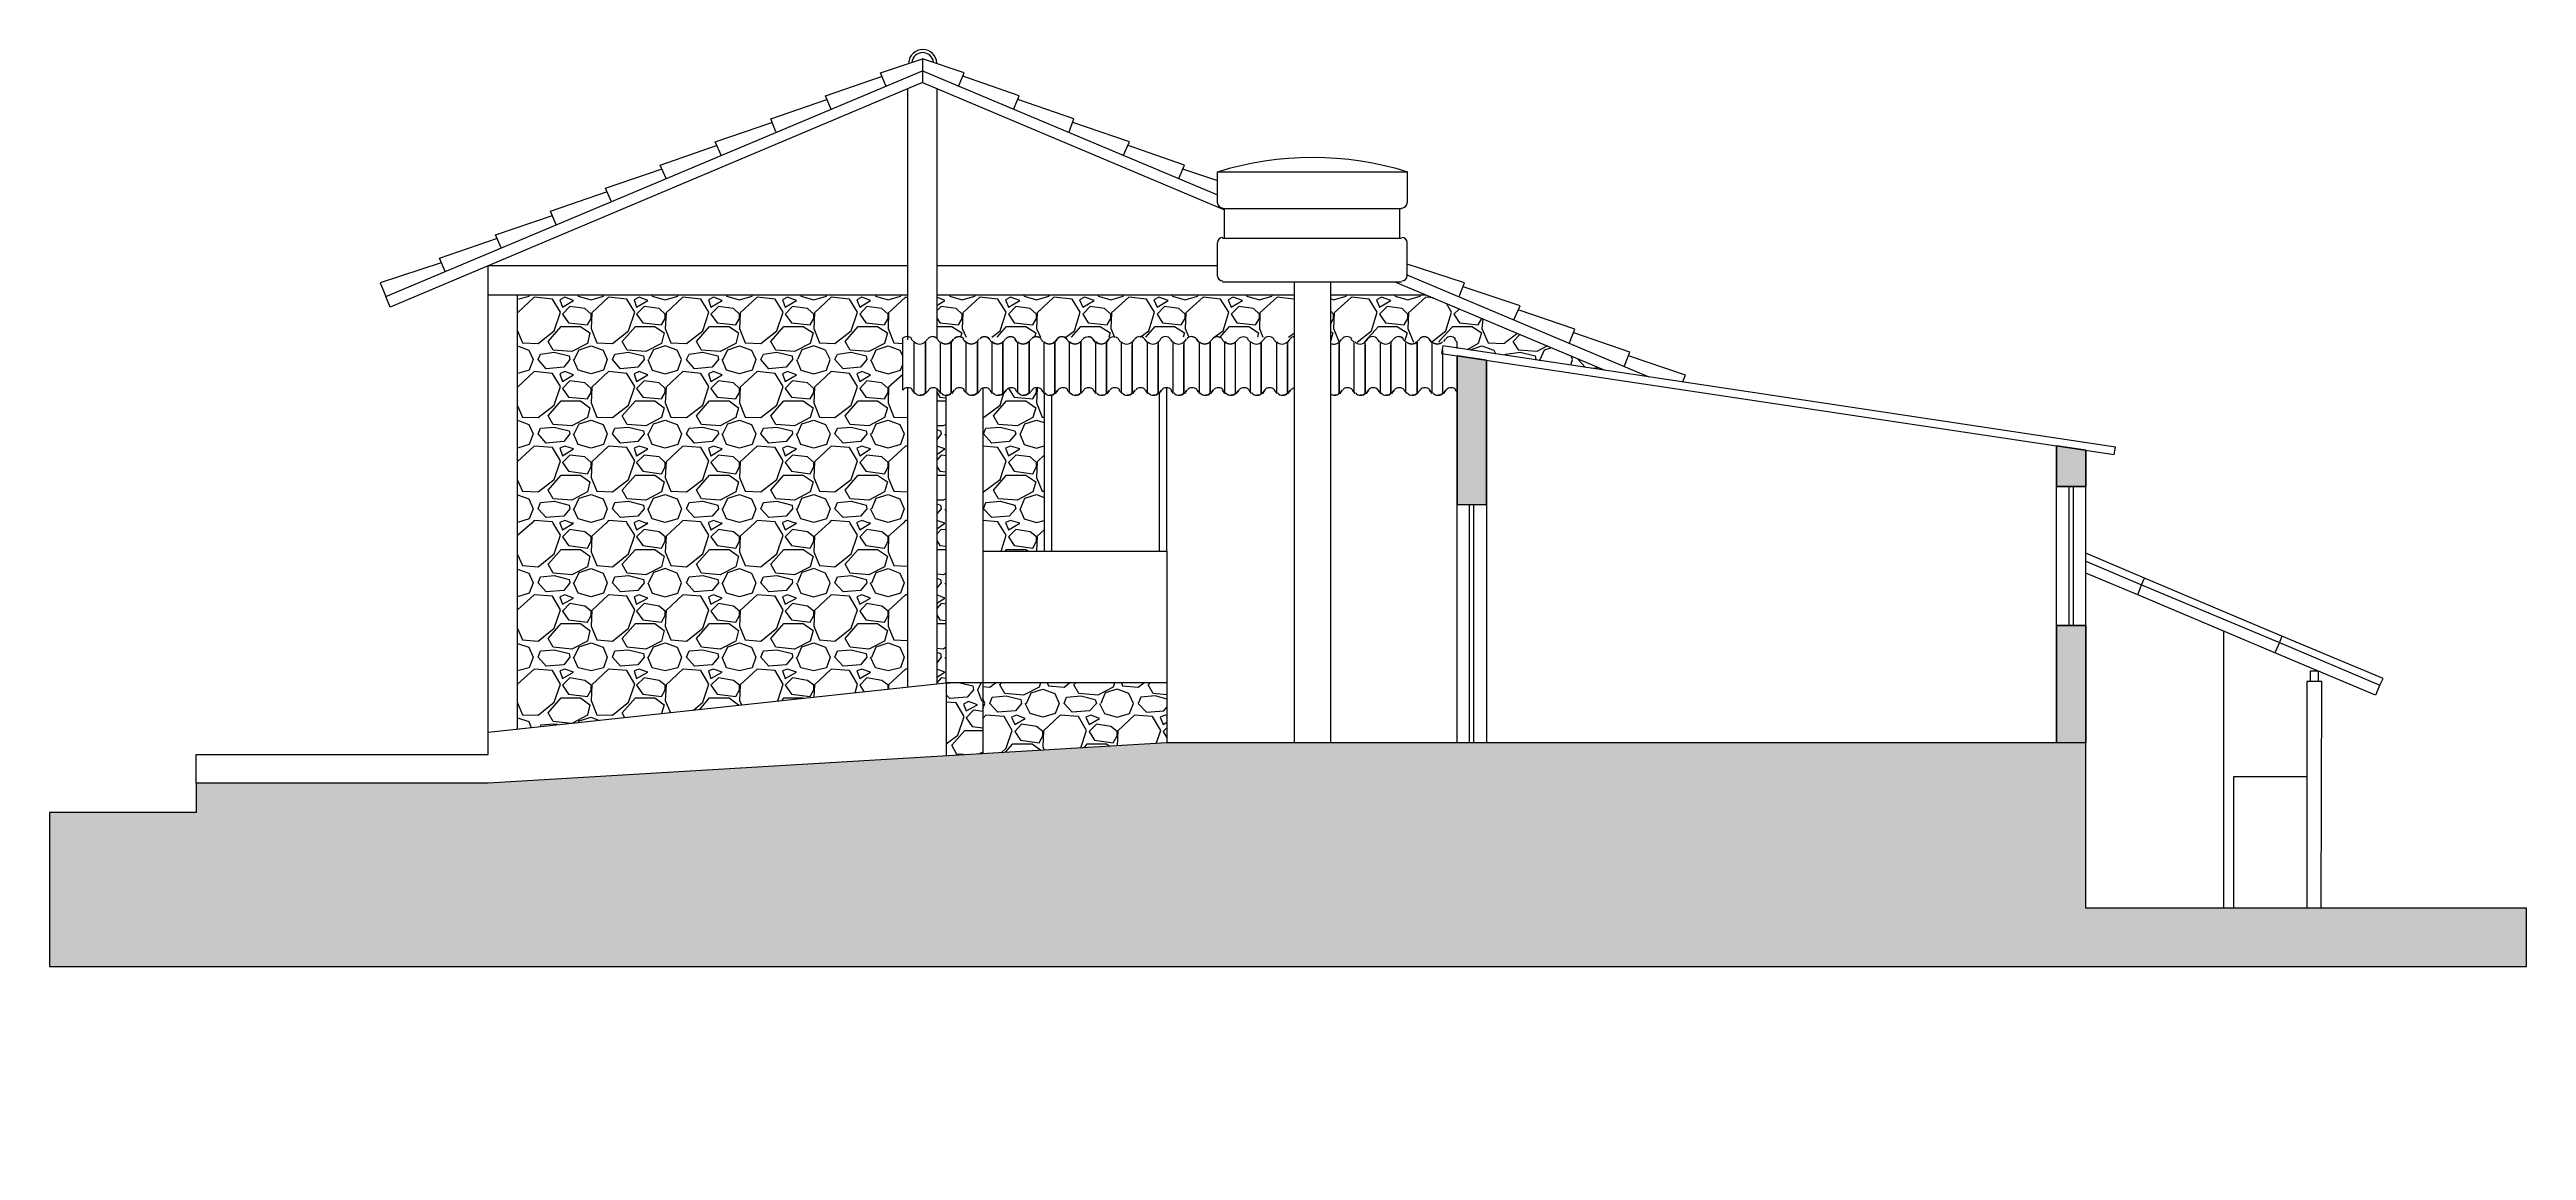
# Model space of a CAD drawing. Header units: millimetres. Extents: x -83523 to -66579, y -10485 to -2954.
import ezdxf

# ---------------------------------------------------------------- set-up
doc = ezdxf.new("R2010")
doc.units = ezdxf.units.MM
for name, color, linetype, lineweight in [('A-ALV-___-___-EXI', 250, 'Continuous', 35), ('A-BAS-___-___-EXI', 250, 'Continuous', 25), ('A-CDA-___-___-EXI', 250, 'Continuous', 25), ('A-COB-___-___-EXI', 250, 'Continuous', 25), ('A-JAN-___-___-EXI', 250, 'Continuous', 25), ('A-PIL-___-___-EXI', 250, 'Continuous', 25), ('A-PIS-___-___-EXI', 250, 'Continuous', 25), ('A-POR-___-___-EXI', 250, 'Continuous', 25)]:
    doc.layers.add(name, color=color, linetype=linetype, lineweight=lineweight)

msp = doc.modelspace()

# ---------------------------------------------------------------- hatches: boundary and pattern name
at = {"layer": 'A-ALV-___-___-EXI'}
h = msp.add_hatch(color=11, dxfattribs=at)
h.paths.add_polyline_path([(-69592, -7696), (-69592, -6893), (-69793, -6893), (-69793, -7696)])
h.paths.add_polyline_path([(-73894, -6065), (-73694, -6065), (-73694, -5079), (-73894, -5050)])
h.paths.add_polyline_path([(-69592, -5942), (-69592, -5694), (-69793, -5664), (-69793, -5942)])
at = {"layer": 'A-BAS-___-___-EXI', "true_color": 0xcb9898}
msp.add_hatch(color=253, dxfattribs=at).paths.add_polyline_path([(-66579, -9227), (-66579, -8827), (-69592, -8827), (-69592, -7696), (-75879, -7696), (-80523, -7973), (-82520, -7973), (-82520, -8174), (-83523, -8174), (-83523, -9227)])

# ---------------------------------------------------------------- linework, layer by layer
at = {"layer": 'A-ALV-___-___-EXI', "lineweight": 25}
for p, q in [((-74616, -4648), (-74735, -4755)), ((-74496, -4661), (-74616, -4648)), ((-74441, -4751), (-74496, -4661)), ((-75047, -4922), (-75013, -4896)), ((-74735, -4755), (-74739, -4862)), ((-74739, -4862), (-74701, -4956)), ((-74577, -4956), (-74479, -4879)), ((-74479, -4879), (-74441, -4751)), ((-72925, -5131), (-72977, -5135)), ((-77454, -5357), (-77390, -5357)), ((-77398, -5583), (-77390, -5604)), ((-77390, -5583), (-77390, -5579)), ((-69793, -5942), (-69793, -5664)), ((-69793, -5664), (-69793, -5942)), ((-69592, -5942), (-69592, -5694)), ((-69592, -5694), (-69592, -5942)), ((-77454, -5865), (-77390, -5865)), ((-77398, -6095), (-77390, -6112)), ((-77390, -6095), (-77390, -6087)), ((-69793, -5942), (-69592, -5942)), ((-69592, -5942), (-69793, -5942)), ((-77454, -6373), (-77390, -6373)), ((-77138, -6386), (-75879, -6386)), ((-77398, -6603), (-77390, -6620)), ((-77390, -6603), (-77390, -6595)), ((-77454, -6881), (-77390, -6881)), ((-68649, -8827), (-68649, -6932)), ((-77398, -7111), (-77390, -7128)), ((-77390, -7111), (-77390, -7107)), ((-77334, -7286), (-77390, -7290)), ((-77172, -7333), (-77151, -7286)), ((-77138, -7760), (-77168, -7773)), ((-77141, -7771), (-77138, -7768))]:
    msp.add_line(p, q, dxfattribs=at)
at = {"layer": 'A-ALV-___-___-EXI'}
msp.add_line((-73694, -6065), (-73694, -5079), dxfattribs=at)
at = {"layer": 'A-ALV-___-___-EXI', "lineweight": 25}
for points in [[(-80322, -4661), (-80241, -4640), (-80241, -4631)], [(-80322, -4879), (-80288, -4960), (-80181, -4964), (-80070, -4879), (-80028, -4751), (-80083, -4661), (-80207, -4648), (-80322, -4755)], [(-79908, -4631), (-79908, -4640), (-79818, -4665), (-79733, -4640), (-79733, -4631)], [(-79400, -4631), (-79400, -4640), (-79311, -4665), (-79225, -4640), (-79225, -4631)], [(-78892, -4631), (-78892, -4640), (-78803, -4665), (-78717, -4640), (-78717, -4631)], [(-78384, -4631), (-78384, -4640), (-78295, -4665), (-78209, -4640), (-78205, -4631)], [(-77876, -4631), (-77872, -4640), (-77787, -4665), (-77701, -4640), (-77697, -4631)], [(-77655, -4653), (-77667, -4648), (-77783, -4755), (-77787, -4862), (-77748, -4960), (-77689, -4964)], [(-77454, -4704), (-77398, -4670), (-77454, -4648)], [(-77454, -4789), (-77433, -4823), (-77305, -4836), (-77279, -4794), (-77279, -4764), (-77322, -4725), (-77424, -4712), (-77454, -4742)], [(-77369, -4631), (-77364, -4640), (-77279, -4665), (-77194, -4640), (-77189, -4631)], [(-77078, -4922), (-77019, -4879), (-76980, -4751), (-77036, -4661), (-77159, -4648), (-77275, -4755), (-77279, -4862), (-77253, -4922)], [(-76861, -4631), (-76856, -4640), (-76771, -4665), (-76686, -4640), (-76681, -4631)], [(-76570, -4922), (-76511, -4879), (-76472, -4751), (-76528, -4661), (-76652, -4648), (-76767, -4755), (-76771, -4862), (-76745, -4922)], [(-76353, -4631), (-76348, -4640), (-76263, -4665), (-76178, -4640), (-76173, -4631)], [(-76063, -4922), (-76003, -4879), (-75964, -4751), (-76020, -4661), (-76139, -4648), (-76259, -4755), (-76263, -4862), (-76237, -4922)], [(-75845, -4631), (-75841, -4640), (-75755, -4665), (-75670, -4640), (-75666, -4631)], [(-75555, -4922), (-75495, -4879), (-75456, -4751), (-75512, -4661), (-75631, -4648), (-75751, -4755), (-75755, -4862), (-75730, -4922)], [(-75337, -4631), (-75333, -4640), (-75247, -4665), (-75162, -4640), (-75158, -4631)], [(-75013, -4661), (-75124, -4648), (-75243, -4755), (-75247, -4862), (-75222, -4922)], [(-74761, -4657), (-74739, -4665), (-74654, -4640), (-74650, -4631)], [(-74761, -4832), (-74739, -4794), (-74739, -4764), (-74761, -4742)], [(-74321, -4631), (-74317, -4640), (-74231, -4665), (-74146, -4640), (-74142, -4631)], [(-74056, -4653), (-74108, -4648), (-74227, -4755), (-74231, -4862), (-74193, -4956)], [(-74069, -4956), (-74086, -4934), (-74069, -4956), (-73971, -4879), (-73933, -4751), (-73967, -4691)], [(-73881, -4730), (-73916, -4764), (-73877, -4823), (-73749, -4836), (-73724, -4793)], [(-77454, -4849), (-77351, -4849), (-77283, -4892), (-77292, -4922)], [(-77040, -4922), (-76976, -4849), (-76844, -4849), (-76775, -4892), (-76784, -4922)], [(-76532, -4922), (-76468, -4849), (-76336, -4849), (-76267, -4892), (-76276, -4922)], [(-76024, -4922), (-75960, -4849), (-75828, -4849), (-75759, -4892), (-75768, -4922)], [(-75516, -4922), (-75452, -4849), (-75320, -4849), (-75252, -4892), (-75260, -4922)], [(-74761, -4883), (-74744, -4892), (-74761, -4951)], [(-74522, -4973), (-74522, -5306), (-74522, -4956), (-74526, -4951), (-74432, -4849), (-74304, -4849), (-74236, -4892), (-74253, -4951)], [(-74014, -4956), (-74018, -4951), (-73924, -4849), (-73792, -4849), (-73728, -4892), (-73749, -4964), (-73826, -5007)], [(-73719, -4798), (-73724, -4862), (-73681, -4960), (-73574, -4964), (-73485, -4896)], [(-73275, -4981), (-73348, -5020), (-73472, -5011), (-73510, -4951), (-73467, -4905)], [(-80322, -4981), (-80245, -5011), (-80215, -5075), (-80241, -5148), (-80322, -5169)], [(-79934, -5075), (-79900, -5007), (-79818, -4981), (-79737, -5011), (-79708, -5075), (-79733, -5148), (-79818, -5173), (-79908, -5148), (-79938, -5075)], [(-79430, -5075), (-79400, -5148), (-79311, -5173), (-79225, -5148), (-79200, -5075), (-79229, -5011), (-79311, -4981), (-79392, -5007), (-79426, -5075)], [(-78918, -5075), (-78884, -5007), (-78803, -4981), (-78722, -5011), (-78692, -5075), (-78717, -5148), (-78803, -5173), (-78892, -5148), (-78922, -5075)], [(-78414, -5075), (-78384, -5148), (-78295, -5173), (-78209, -5148), (-78184, -5075), (-78214, -5011), (-78295, -4981), (-78376, -5007), (-78406, -5075)], [(-77906, -5075), (-77872, -5148), (-77787, -5173), (-77701, -5148), (-77689, -5114)], [(-77898, -5075), (-77868, -5007), (-77787, -4981), (-77706, -5011), (-77689, -5050)], [(-73894, -6065), (-73894, -5050), (-73894, -6065), (-73694, -6065), (-73694, -5079), (-73894, -5050)], [(-73805, -5011), (-73805, -5007), (-73724, -4981), (-73642, -5011), (-73630, -5037)], [(-73566, -5045), (-73561, -5037), (-73463, -5024), (-73361, -5050), (-73356, -5075), (-73356, -5079)], [(-73327, -5075), (-73297, -5007), (-73254, -4994)], [(-73117, -5114), (-73105, -5075), (-73113, -5050)], [(-73019, -5126), (-73066, -5075), (-73066, -5071)], [(-80322, -5391), (-80288, -5468), (-80181, -5472), (-80070, -5387), (-80028, -5259), (-80083, -5169), (-80207, -5156), (-80322, -5263)], [(-77689, -5178), (-77783, -5263), (-77787, -5370), (-77748, -5468), (-77655, -5472)], [(-77454, -5297), (-77433, -5331), (-77390, -5336)], [(-77138, -5472), (-77134, -5472), (-77019, -5387), (-76993, -5297)], [(-76963, -5272), (-76925, -5331), (-76797, -5344), (-76771, -5301), (-76771, -5272)], [(-76767, -5272), (-76771, -5370), (-76733, -5468), (-76720, -5468)], [(-80322, -5489), (-80245, -5519), (-80215, -5583), (-80241, -5656), (-80322, -5681)], [(-79934, -5583), (-79900, -5515), (-79818, -5489), (-79737, -5519), (-79708, -5583), (-79733, -5656), (-79818, -5681), (-79908, -5656), (-79938, -5583)], [(-79426, -5583), (-79392, -5515), (-79311, -5489), (-79229, -5519), (-79200, -5583), (-79225, -5656), (-79311, -5681), (-79400, -5656), (-79430, -5583)], [(-78918, -5583), (-78884, -5515), (-78803, -5489), (-78722, -5519), (-78692, -5583), (-78717, -5656), (-78803, -5681), (-78892, -5656), (-78922, -5583)], [(-78406, -5583), (-78376, -5515), (-78295, -5489), (-78214, -5519), (-78184, -5583), (-78209, -5656), (-78295, -5681), (-78384, -5656), (-78414, -5583)], [(-77898, -5583), (-77868, -5515), (-77787, -5489), (-77706, -5519), (-77676, -5583), (-77701, -5656), (-77787, -5681), (-77872, -5656), (-77906, -5583)], [(-77390, -5519), (-77411, -5528), (-77454, -5528)], [(-77454, -5553), (-77428, -5562), (-77424, -5583), (-77454, -5622)], [(-76886, -5583), (-76856, -5656), (-76771, -5681), (-76720, -5664)], [(-76882, -5583), (-76852, -5515), (-76771, -5489), (-76720, -5506)], [(-80322, -5899), (-80288, -5976), (-80181, -5980), (-80070, -5895), (-80028, -5767), (-80083, -5677), (-80207, -5668), (-80322, -5771)], [(-77655, -5668), (-77667, -5668), (-77783, -5775), (-77787, -5882), (-77748, -5976), (-77655, -5980)], [(-77454, -5724), (-77398, -5686), (-77454, -5668)], [(-77390, -5733), (-77424, -5728), (-77454, -5762)], [(-77138, -5980), (-77134, -5980), (-77019, -5895), (-76980, -5767), (-77036, -5677), (-77138, -5668)], [(-76720, -5728), (-76767, -5775), (-76771, -5882), (-76733, -5976), (-76720, -5976)], [(-77454, -5805), (-77433, -5839), (-77390, -5843)], [(-80322, -6001), (-80245, -6027), (-80215, -6095), (-80241, -6164), (-80322, -6189)], [(-79934, -6095), (-79900, -6023), (-79818, -5997), (-79737, -6027), (-79708, -6095), (-79733, -6164), (-79818, -6189), (-79908, -6164), (-79938, -6095)], [(-79426, -6095), (-79392, -6023), (-79311, -5997), (-79229, -6027), (-79200, -6095), (-79225, -6164), (-79311, -6189), (-79400, -6164), (-79430, -6095)], [(-78918, -6095), (-78884, -6023), (-78803, -5997), (-78722, -6027), (-78692, -6095), (-78717, -6164), (-78803, -6189), (-78892, -6164), (-78922, -6095)], [(-78406, -6095), (-78376, -6023), (-78295, -5997), (-78214, -6027), (-78184, -6095), (-78209, -6164), (-78295, -6189), (-78384, -6164), (-78414, -6095)], [(-77898, -6095), (-77868, -6023), (-77787, -5997), (-77706, -6027), (-77676, -6095), (-77701, -6164), (-77787, -6189), (-77872, -6164), (-77906, -6095)], [(-77390, -6027), (-77411, -6036), (-77454, -6036)], [(-77454, -6061), (-77428, -6070), (-77424, -6095), (-77454, -6129)], [(-76886, -6095), (-76856, -6164), (-76771, -6189), (-76720, -6176)], [(-76882, -6095), (-76852, -6023), (-76771, -5997), (-76720, -6018)], [(-80322, -6407), (-80288, -6484), (-80181, -6492), (-80070, -6403), (-80028, -6275), (-80079, -6193), (-80083, -6185), (-80207, -6176), (-80224, -6193), (-80322, -6279)], [(-77655, -6176), (-77667, -6176), (-77684, -6193), (-77783, -6283), (-77787, -6390), (-77748, -6484), (-77655, -6488)], [(-77454, -6232), (-77398, -6193), (-77454, -6176)], [(-77390, -6240), (-77424, -6236), (-77454, -6270)], [(-77014, -6386), (-76980, -6275), (-77036, -6185), (-77138, -6176)], [(-76720, -6240), (-76767, -6283), (-76771, -6386)], [(-77454, -6313), (-77433, -6347), (-77390, -6351)], [(-76984, -6386), (-76976, -6373), (-76844, -6373), (-76827, -6386)], [(-80322, -6509), (-80245, -6535), (-80215, -6603), (-80241, -6672), (-80322, -6697)], [(-79934, -6603), (-79900, -6531), (-79818, -6505), (-79737, -6535), (-79708, -6603), (-79733, -6672), (-79818, -6697), (-79908, -6672), (-79938, -6603)], [(-79430, -6603), (-79400, -6672), (-79311, -6697), (-79225, -6672), (-79200, -6603), (-79229, -6535), (-79311, -6505), (-79392, -6531), (-79426, -6603)], [(-78918, -6603), (-78884, -6531), (-78803, -6505), (-78722, -6535), (-78692, -6603), (-78717, -6672), (-78803, -6697), (-78892, -6672), (-78922, -6603)], [(-78414, -6603), (-78384, -6672), (-78295, -6697), (-78209, -6672), (-78184, -6603), (-78214, -6535), (-78295, -6505), (-78376, -6531), (-78406, -6603)], [(-77898, -6603), (-77868, -6531), (-77787, -6505), (-77706, -6535), (-77676, -6603), (-77701, -6672), (-77787, -6697), (-77872, -6672), (-77906, -6603)], [(-77390, -6535), (-77411, -6548), (-77454, -6543)], [(-77454, -6569), (-77428, -6578), (-77424, -6603), (-77454, -6637)], [(-80322, -6915), (-80288, -6992), (-80181, -7000), (-80070, -6911), (-80028, -6787), (-80083, -6693), (-80207, -6684), (-80322, -6787)], [(-77655, -6684), (-77667, -6684), (-77783, -6791), (-77787, -6898), (-77748, -6992), (-77655, -6996)], [(-77454, -6740), (-77398, -6706), (-77454, -6684)], [(-77390, -6748), (-77424, -6744), (-77454, -6778)], [(-77454, -6821), (-77433, -6855), (-77390, -6859)], [(-80322, -7017), (-80245, -7043), (-80215, -7111), (-80241, -7184), (-80322, -7205)], [(-79934, -7111), (-79900, -7039), (-79818, -7013), (-79737, -7043), (-79708, -7111), (-79733, -7184), (-79818, -7205), (-79908, -7184), (-79938, -7111)], [(-79426, -7111), (-79392, -7039), (-79311, -7013), (-79229, -7043), (-79200, -7111), (-79225, -7184), (-79311, -7205), (-79400, -7184), (-79430, -7111)], [(-78918, -7111), (-78884, -7039), (-78803, -7013), (-78722, -7043), (-78692, -7111), (-78717, -7184), (-78803, -7205), (-78892, -7184), (-78922, -7111)], [(-78406, -7111), (-78376, -7039), (-78295, -7013), (-78214, -7043), (-78184, -7111), (-78209, -7184), (-78295, -7205), (-78384, -7184), (-78414, -7111)], [(-77898, -7111), (-77868, -7039), (-77787, -7013), (-77706, -7043), (-77676, -7111), (-77701, -7184), (-77787, -7205), (-77872, -7184), (-77906, -7111)], [(-77390, -7043), (-77411, -7056), (-77454, -7051)], [(-77454, -7077), (-77428, -7086), (-77424, -7111), (-77454, -7150)], [(-80322, -7423), (-80288, -7504), (-80181, -7508), (-80070, -7418), (-80028, -7295), (-80083, -7201), (-80207, -7192), (-80322, -7295)], [(-79119, -7474), (-79054, -7418), (-79012, -7295), (-79067, -7201), (-79191, -7192), (-79306, -7299), (-79311, -7406), (-79276, -7491)], [(-78542, -7410), (-78504, -7295), (-78559, -7201), (-78683, -7192), (-78798, -7299), (-78803, -7406), (-78790, -7436)], [(-78013, -7354), (-77996, -7295), (-78051, -7201), (-78175, -7192), (-78290, -7299), (-78295, -7384)], [(-77787, -7329), (-77787, -7303), (-77830, -7269), (-77932, -7252), (-77979, -7303), (-77953, -7346)], [(-77655, -7192), (-77667, -7192), (-77783, -7299), (-77783, -7329)], [(-77454, -7248), (-77398, -7214), (-77454, -7192)], [(-77390, -7256), (-77424, -7252), (-77454, -7286)], [(-75879, -7286), (-77390, -7286), (-77390, -7786)], [(-77296, -7286), (-77206, -7307), (-77202, -7333), (-77245, -7384), (-77364, -7393), (-77390, -7367)], [(-77138, -7312), (-77091, -7316), (-77053, -7286)], [(-76745, -7286), (-76754, -7316), (-76861, -7371), (-76989, -7359), (-77023, -7299), (-77010, -7286)], [(-76698, -7286), (-76690, -7307), (-76583, -7316), (-76545, -7286)], [(-76237, -7286), (-76246, -7316), (-76353, -7371), (-76481, -7359), (-76515, -7299), (-76502, -7286)], [(-76191, -7286), (-76182, -7307), (-76075, -7316), (-76037, -7286)], [(-75879, -7367), (-75973, -7359), (-76007, -7299), (-75994, -7286)], [(-79955, -7564), (-80079, -7551), (-80113, -7491), (-80023, -7389), (-79891, -7389), (-79827, -7436), (-79844, -7508), (-79951, -7564)], [(-79588, -7525), (-79605, -7491), (-79515, -7389), (-79383, -7389), (-79319, -7436), (-79336, -7495)], [(-79076, -7470), (-79008, -7389), (-78875, -7389), (-78811, -7436), (-78811, -7440)], [(-78512, -7406), (-78500, -7389), (-78367, -7389)], [(-77390, -7704), (-77309, -7645), (-77266, -7517), (-77322, -7423), (-77390, -7418)], [(-77176, -7333), (-77147, -7406), (-77138, -7406)], [(-77138, -7465), (-77125, -7427), (-77138, -7393)], [(-76839, -7427), (-76809, -7354), (-76728, -7329), (-76647, -7359), (-76617, -7427), (-76643, -7495), (-76728, -7521), (-76814, -7495), (-76848, -7427)], [(-76340, -7427), (-76306, -7495), (-76220, -7521), (-76135, -7495), (-76109, -7427), (-76139, -7359), (-76220, -7329), (-76302, -7354), (-76331, -7427)], [(-75879, -7397), (-75960, -7376), (-76058, -7384), (-76075, -7427), (-76020, -7487), (-75900, -7478), (-75879, -7453)], [(-80322, -7525), (-80245, -7551), (-80228, -7593)], [(-80049, -7572), (-80070, -7568), (-80164, -7576), (-80168, -7585)], [(-79904, -7559), (-79900, -7546), (-79818, -7521), (-79767, -7542)], [(-77270, -7777), (-77317, -7777), (-77351, -7713), (-77262, -7611), (-77138, -7611)], [(-77138, -7482), (-77202, -7474), (-77253, -7525), (-77211, -7585), (-77138, -7593)], [(-77014, -7764), (-76980, -7734), (-76937, -7611), (-76993, -7517), (-77117, -7508), (-77138, -7529)], [(-76468, -7730), (-76430, -7611), (-76485, -7517), (-76609, -7508), (-76724, -7615), (-76728, -7721), (-76720, -7746)], [(-75952, -7700), (-75922, -7611), (-75977, -7517), (-76101, -7508), (-76216, -7615), (-76220, -7716)], [(-75879, -7512), (-75892, -7508), (-75926, -7521), (-75905, -7572), (-75879, -7555)], [(-75879, -7593), (-75905, -7619), (-75879, -7662)], [(-76984, -7760), (-76933, -7704), (-76801, -7704), (-76741, -7747)], [(-76446, -7730), (-76425, -7704), (-76293, -7704), (-76272, -7717)]]:
    msp.add_lwpolyline(points, dxfattribs=at)
for points in [[(-80032, -4665), (-80015, -4717), (-79938, -4670), (-79998, -4648)], [(-79861, -4725), (-79964, -4712), (-80015, -4764), (-79972, -4823), (-79844, -4836), (-79818, -4794), (-79818, -4764)], [(-79818, -4862), (-79780, -4960), (-79673, -4964), (-79562, -4879), (-79520, -4751), (-79575, -4661), (-79699, -4648), (-79814, -4755)], [(-79524, -4665), (-79507, -4717), (-79430, -4670), (-79490, -4648)], [(-79353, -4725), (-79456, -4712), (-79507, -4764), (-79464, -4823), (-79336, -4836), (-79311, -4794), (-79311, -4764)], [(-79311, -4862), (-79272, -4960), (-79165, -4964), (-79054, -4879), (-79012, -4751), (-79067, -4661), (-79191, -4648), (-79306, -4755)], [(-79016, -4665), (-78999, -4717), (-78922, -4670), (-78982, -4648)], [(-78845, -4725), (-78948, -4712), (-78999, -4764), (-78956, -4823), (-78828, -4836), (-78803, -4794), (-78803, -4764)], [(-78803, -4862), (-78764, -4960), (-78658, -4964), (-78547, -4879), (-78504, -4751), (-78559, -4661), (-78683, -4648), (-78798, -4755)], [(-78508, -4665), (-78491, -4717), (-78414, -4670), (-78474, -4648)], [(-78337, -4725), (-78440, -4712), (-78491, -4764), (-78448, -4823), (-78320, -4836), (-78295, -4794), (-78295, -4764)], [(-78295, -4862), (-78256, -4960), (-78150, -4964), (-78039, -4879), (-77996, -4751), (-78051, -4661), (-78175, -4648), (-78290, -4755)], [(-78000, -4665), (-77979, -4717), (-77906, -4670), (-77966, -4648)], [(-77830, -4725), (-77932, -4712), (-77979, -4764), (-77940, -4823), (-77812, -4836), (-77787, -4794), (-77787, -4764)], [(-76984, -4665), (-76963, -4717), (-76886, -4670), (-76950, -4648)], [(-76814, -4725), (-76912, -4712), (-76963, -4764), (-76925, -4823), (-76797, -4836), (-76771, -4794), (-76771, -4764)], [(-76477, -4665), (-76455, -4717), (-76378, -4670), (-76442, -4648)], [(-76306, -4725), (-76404, -4712), (-76455, -4764), (-76417, -4823), (-76289, -4836), (-76263, -4794), (-76263, -4764)], [(-75969, -4665), (-75947, -4717), (-75870, -4670), (-75934, -4648)], [(-75798, -4725), (-75896, -4712), (-75947, -4764), (-75909, -4823), (-75781, -4836), (-75755, -4794), (-75755, -4764)], [(-75461, -4665), (-75439, -4717), (-75363, -4670), (-75427, -4648)], [(-75286, -4725), (-75388, -4712), (-75439, -4764), (-75401, -4823), (-75273, -4836), (-75247, -4794), (-75247, -4764)], [(-74445, -4665), (-74424, -4717), (-74347, -4670), (-74411, -4648)], [(-74270, -4725), (-74372, -4712), (-74424, -4764), (-74385, -4823), (-74257, -4836), (-74231, -4794), (-74231, -4764)], [(-80113, -4951), (-80023, -4849), (-79891, -4849), (-79827, -4892), (-79844, -4964), (-79951, -5020), (-80079, -5011)], [(-79605, -4951), (-79515, -4849), (-79383, -4849), (-79319, -4892), (-79336, -4964), (-79443, -5020), (-79571, -5011)], [(-79097, -4951), (-79008, -4849), (-78875, -4849), (-78811, -4892), (-78828, -4964), (-78935, -5020), (-79063, -5011)], [(-78589, -4951), (-78500, -4849), (-78367, -4849), (-78299, -4892), (-78320, -4964), (-78427, -5020), (-78555, -5011)], [(-78081, -4951), (-77992, -4849), (-77859, -4849), (-77791, -4892), (-77812, -4964), (-77919, -5020), (-78047, -5011)], [(-80070, -5024), (-79968, -5050), (-79964, -5075), (-80006, -5126), (-80126, -5139), (-80181, -5075), (-80164, -5037)], [(-79562, -5024), (-79460, -5050), (-79456, -5075), (-79498, -5126), (-79618, -5139), (-79673, -5075), (-79656, -5037)], [(-79054, -5024), (-78952, -5050), (-78948, -5075), (-78990, -5126), (-79110, -5139), (-79165, -5075), (-79148, -5037)], [(-78547, -5024), (-78444, -5050), (-78440, -5075), (-78483, -5126), (-78602, -5139), (-78658, -5075), (-78640, -5037)], [(-78039, -5024), (-77936, -5050), (-77932, -5075), (-77975, -5126), (-78094, -5139), (-78150, -5075), (-78133, -5037)], [(-80032, -5173), (-80015, -5225), (-79938, -5178), (-79998, -5156)], [(-79861, -5233), (-79964, -5220), (-80015, -5272), (-79972, -5331), (-79844, -5344), (-79818, -5301), (-79818, -5272)], [(-79818, -5370), (-79780, -5468), (-79673, -5472), (-79562, -5387), (-79520, -5259), (-79575, -5169), (-79699, -5156), (-79814, -5263)], [(-79524, -5173), (-79507, -5225), (-79430, -5178), (-79490, -5156)], [(-79353, -5233), (-79456, -5220), (-79507, -5272), (-79464, -5331), (-79336, -5344), (-79311, -5301), (-79311, -5272)], [(-79311, -5370), (-79272, -5468), (-79165, -5472), (-79054, -5387), (-79012, -5259), (-79067, -5169), (-79191, -5156), (-79306, -5263)], [(-79016, -5173), (-78999, -5225), (-78922, -5178), (-78982, -5156)], [(-78845, -5233), (-78948, -5220), (-78999, -5272), (-78956, -5331), (-78828, -5344), (-78803, -5301), (-78803, -5272)], [(-78803, -5370), (-78764, -5468), (-78658, -5472), (-78547, -5387), (-78504, -5259), (-78559, -5169), (-78683, -5156), (-78798, -5263)], [(-78508, -5173), (-78491, -5225), (-78414, -5178), (-78474, -5156)], [(-78337, -5233), (-78440, -5220), (-78491, -5272), (-78448, -5331), (-78320, -5344), (-78295, -5301), (-78295, -5272)], [(-78295, -5370), (-78256, -5468), (-78150, -5472), (-78039, -5387), (-77996, -5259), (-78051, -5169), (-78175, -5156), (-78290, -5263)], [(-78000, -5173), (-77979, -5225), (-77906, -5178), (-77966, -5156)], [(-77830, -5233), (-77932, -5220), (-77979, -5272), (-77940, -5331), (-77812, -5344), (-77787, -5301), (-77787, -5272)], [(-80113, -5459), (-80023, -5357), (-79891, -5357), (-79827, -5404), (-79844, -5472), (-79951, -5528), (-80079, -5519)], [(-79605, -5459), (-79515, -5357), (-79383, -5357), (-79319, -5404), (-79336, -5472), (-79443, -5528), (-79571, -5519)], [(-79097, -5459), (-79008, -5357), (-78875, -5357), (-78811, -5404), (-78828, -5472), (-78935, -5528), (-79063, -5519)], [(-78589, -5459), (-78500, -5357), (-78367, -5357), (-78299, -5404), (-78320, -5472), (-78427, -5528), (-78555, -5519)], [(-78081, -5459), (-77992, -5357), (-77859, -5357), (-77791, -5404), (-77812, -5472), (-77919, -5528), (-78047, -5519)], [(-77066, -5459), (-76976, -5357), (-76844, -5357), (-76775, -5404), (-76797, -5472), (-76903, -5528), (-77031, -5519)], [(-80070, -5536), (-79968, -5562), (-79964, -5583), (-80006, -5634), (-80126, -5647), (-80181, -5583), (-80164, -5545)], [(-79562, -5536), (-79460, -5562), (-79456, -5583), (-79498, -5634), (-79618, -5647), (-79673, -5583), (-79656, -5545)], [(-79054, -5536), (-78952, -5562), (-78948, -5583), (-78990, -5634), (-79110, -5647), (-79165, -5583), (-79148, -5545)], [(-78547, -5536), (-78444, -5562), (-78440, -5583), (-78483, -5634), (-78602, -5647), (-78658, -5583), (-78640, -5545)], [(-78039, -5536), (-77936, -5562), (-77932, -5583), (-77975, -5634), (-78094, -5647), (-78150, -5583), (-78133, -5545)], [(-77019, -5536), (-76920, -5562), (-76912, -5583), (-76959, -5634), (-77078, -5647), (-77134, -5583), (-77117, -5545)], [(-80032, -5681), (-80015, -5733), (-79938, -5686), (-79998, -5668)], [(-79861, -5741), (-79964, -5728), (-80015, -5779), (-79972, -5839), (-79844, -5856), (-79818, -5809), (-79818, -5779)], [(-79818, -5882), (-79780, -5976), (-79673, -5980), (-79562, -5895), (-79520, -5767), (-79575, -5677), (-79699, -5668), (-79814, -5775)], [(-79524, -5681), (-79507, -5733), (-79430, -5686), (-79490, -5668)], [(-79353, -5741), (-79456, -5728), (-79507, -5779), (-79464, -5839), (-79336, -5856), (-79311, -5809), (-79311, -5779)], [(-79311, -5882), (-79272, -5976), (-79165, -5980), (-79054, -5895), (-79012, -5767), (-79067, -5677), (-79191, -5668), (-79306, -5775)], [(-79016, -5681), (-78999, -5733), (-78922, -5686), (-78982, -5668)], [(-78845, -5741), (-78948, -5728), (-78999, -5779), (-78956, -5839), (-78828, -5856), (-78803, -5809), (-78803, -5779)], [(-78803, -5882), (-78764, -5976), (-78658, -5980), (-78547, -5895), (-78504, -5767), (-78559, -5677), (-78683, -5668), (-78798, -5775)], [(-78508, -5681), (-78491, -5733), (-78414, -5686), (-78474, -5668)], [(-78337, -5741), (-78440, -5728), (-78491, -5779), (-78448, -5839), (-78320, -5856), (-78295, -5809), (-78295, -5779)], [(-78295, -5882), (-78256, -5976), (-78150, -5980), (-78039, -5895), (-77996, -5767), (-78051, -5677), (-78175, -5668), (-78290, -5775)], [(-78000, -5681), (-77979, -5733), (-77906, -5686), (-77966, -5668)], [(-77830, -5741), (-77932, -5728), (-77979, -5779), (-77940, -5839), (-77812, -5856), (-77787, -5809), (-77787, -5779)], [(-76984, -5681), (-76963, -5733), (-76886, -5686), (-76950, -5668)], [(-76814, -5741), (-76912, -5728), (-76963, -5779), (-76925, -5839), (-76797, -5856), (-76771, -5809), (-76771, -5779)], [(-80113, -5967), (-80023, -5865), (-79891, -5865), (-79827, -5912), (-79844, -5980), (-79951, -6036), (-80079, -6027)], [(-79605, -5967), (-79515, -5865), (-79383, -5865), (-79319, -5912), (-79336, -5980), (-79443, -6036), (-79571, -6027)], [(-79097, -5967), (-79008, -5865), (-78875, -5865), (-78811, -5912), (-78828, -5980), (-78935, -6036), (-79063, -6027)], [(-78589, -5967), (-78500, -5865), (-78367, -5865), (-78299, -5912), (-78320, -5980), (-78427, -6036), (-78555, -6027)], [(-78081, -5967), (-77992, -5865), (-77859, -5865), (-77791, -5912), (-77812, -5980), (-77919, -6036), (-78047, -6027)], [(-77066, -5967), (-76976, -5865), (-76844, -5865), (-76775, -5912), (-76797, -5980), (-76903, -6036), (-77031, -6027)], [(-80070, -6044), (-79968, -6070), (-79964, -6095), (-80006, -6147), (-80126, -6155), (-80181, -6095), (-80164, -6053)], [(-79562, -6044), (-79460, -6070), (-79456, -6095), (-79498, -6147), (-79618, -6155), (-79673, -6095), (-79656, -6053)], [(-79054, -6044), (-78952, -6070), (-78948, -6095), (-78990, -6147), (-79110, -6155), (-79165, -6095), (-79148, -6053)], [(-78547, -6044), (-78444, -6070), (-78440, -6095), (-78483, -6147), (-78602, -6155), (-78658, -6095), (-78640, -6053)], [(-78039, -6044), (-77936, -6070), (-77932, -6095), (-77975, -6147), (-78094, -6155), (-78150, -6095), (-78133, -6053)], [(-77019, -6044), (-76920, -6070), (-76912, -6095), (-76959, -6147), (-77078, -6155), (-77134, -6095), (-77117, -6053)], [(-80032, -6189), (-80032, -6193), (-80015, -6240), (-79938, -6193), (-79951, -6193), (-79998, -6176)], [(-79861, -6253), (-79964, -6236), (-80015, -6287), (-79972, -6347), (-79844, -6364), (-79818, -6317), (-79818, -6287)], [(-79818, -6390), (-79780, -6484), (-79673, -6492), (-79562, -6403), (-79520, -6275), (-79571, -6193), (-79575, -6185), (-79699, -6176), (-79716, -6193), (-79814, -6283)], [(-79524, -6189), (-79524, -6193), (-79507, -6240), (-79430, -6193), (-79443, -6193), (-79490, -6176)], [(-79353, -6253), (-79456, -6236), (-79507, -6287), (-79464, -6347), (-79336, -6364), (-79311, -6317), (-79311, -6287)], [(-79311, -6390), (-79272, -6484), (-79165, -6492), (-79054, -6403), (-79012, -6275), (-79063, -6193), (-79067, -6185), (-79191, -6176), (-79208, -6193), (-79306, -6283)], [(-79016, -6189), (-79016, -6193), (-78999, -6240), (-78922, -6193), (-78931, -6193), (-78982, -6176)], [(-78845, -6253), (-78948, -6236), (-78999, -6287), (-78956, -6347), (-78828, -6364), (-78803, -6317), (-78803, -6287)], [(-78803, -6390), (-78764, -6484), (-78658, -6492), (-78547, -6403), (-78504, -6275), (-78555, -6193), (-78559, -6185), (-78683, -6176), (-78700, -6193), (-78798, -6283)], [(-78508, -6189), (-78508, -6193), (-78491, -6240), (-78414, -6193), (-78423, -6193), (-78474, -6176)], [(-78337, -6253), (-78440, -6236), (-78491, -6287), (-78448, -6347), (-78320, -6364), (-78295, -6317), (-78295, -6287)], [(-78295, -6390), (-78256, -6484), (-78150, -6492), (-78039, -6403), (-77996, -6275), (-78047, -6193), (-78051, -6185), (-78175, -6176), (-78192, -6193), (-78290, -6283)], [(-78000, -6189), (-78000, -6193), (-77979, -6240), (-77906, -6193), (-77915, -6193), (-77966, -6176)], [(-77830, -6253), (-77932, -6236), (-77979, -6287), (-77940, -6347), (-77812, -6364), (-77787, -6317), (-77787, -6287)], [(-76984, -6189), (-76963, -6240), (-76886, -6193), (-76950, -6176)], [(-76814, -6253), (-76912, -6236), (-76963, -6287), (-76925, -6347), (-76797, -6364), (-76771, -6317), (-76771, -6287)], [(-80113, -6475), (-80023, -6373), (-79891, -6373), (-79827, -6420), (-79844, -6492), (-79951, -6548), (-80079, -6535)], [(-79605, -6475), (-79515, -6373), (-79383, -6373), (-79319, -6420), (-79336, -6492), (-79443, -6548), (-79571, -6535)], [(-79097, -6475), (-79008, -6373), (-78875, -6373), (-78811, -6420), (-78828, -6492), (-78935, -6548), (-79063, -6535)], [(-78589, -6475), (-78500, -6373), (-78367, -6373), (-78299, -6420), (-78320, -6492), (-78427, -6548), (-78555, -6535)], [(-78081, -6475), (-77992, -6373), (-77859, -6373), (-77791, -6420), (-77812, -6492), (-77919, -6548), (-78047, -6535)], [(-80070, -6552), (-79968, -6578), (-79964, -6603), (-80006, -6654), (-80126, -6663), (-80181, -6603), (-80164, -6561)], [(-79562, -6552), (-79460, -6578), (-79456, -6603), (-79498, -6654), (-79618, -6663), (-79673, -6603), (-79656, -6561)], [(-79054, -6552), (-78952, -6578), (-78948, -6603), (-78990, -6654), (-79110, -6663), (-79165, -6603), (-79148, -6561)], [(-78547, -6552), (-78444, -6578), (-78440, -6603), (-78483, -6654), (-78602, -6663), (-78658, -6603), (-78640, -6561)], [(-78039, -6552), (-77936, -6578), (-77932, -6603), (-77975, -6654), (-78094, -6663), (-78150, -6603), (-78133, -6561)], [(-80032, -6697), (-80015, -6748), (-79938, -6706), (-79998, -6684)], [(-79861, -6761), (-79964, -6744), (-80015, -6795), (-79972, -6855), (-79844, -6872), (-79818, -6825), (-79818, -6795)], [(-79818, -6898), (-79780, -6992), (-79673, -7000), (-79562, -6911), (-79520, -6787), (-79575, -6693), (-79699, -6684), (-79814, -6791)], [(-79524, -6697), (-79507, -6748), (-79430, -6706), (-79490, -6684)], [(-79353, -6761), (-79456, -6744), (-79507, -6795), (-79464, -6855), (-79336, -6872), (-79311, -6825), (-79311, -6795)], [(-79311, -6898), (-79272, -6992), (-79165, -7000), (-79054, -6911), (-79012, -6787), (-79067, -6693), (-79191, -6684), (-79306, -6791)], [(-79016, -6697), (-78999, -6748), (-78922, -6706), (-78982, -6684)], [(-78845, -6761), (-78948, -6744), (-78999, -6795), (-78956, -6855), (-78828, -6872), (-78803, -6825), (-78803, -6795)], [(-78803, -6898), (-78764, -6992), (-78658, -7000), (-78547, -6911), (-78504, -6787), (-78559, -6693), (-78683, -6684), (-78798, -6791)], [(-78508, -6697), (-78491, -6748), (-78414, -6706), (-78474, -6684)], [(-78337, -6761), (-78440, -6744), (-78491, -6795), (-78448, -6855), (-78320, -6872), (-78295, -6825), (-78295, -6795)], [(-78295, -6898), (-78256, -6992), (-78150, -7000), (-78039, -6911), (-77996, -6787), (-78051, -6693), (-78175, -6684), (-78290, -6791)], [(-78000, -6697), (-77979, -6748), (-77906, -6706), (-77966, -6684)], [(-77830, -6761), (-77932, -6744), (-77979, -6795), (-77940, -6855), (-77812, -6872), (-77787, -6825), (-77787, -6795)], [(-80113, -6983), (-80023, -6881), (-79891, -6881), (-79827, -6928), (-79844, -7000), (-79951, -7056), (-80079, -7043)], [(-79605, -6983), (-79515, -6881), (-79383, -6881), (-79319, -6928), (-79336, -7000), (-79443, -7056), (-79571, -7043)], [(-79097, -6983), (-79008, -6881), (-78875, -6881), (-78811, -6928), (-78828, -7000), (-78935, -7056), (-79063, -7043)], [(-78589, -6983), (-78500, -6881), (-78367, -6881), (-78299, -6928), (-78320, -7000), (-78427, -7056), (-78555, -7043)], [(-78081, -6983), (-77992, -6881), (-77859, -6881), (-77791, -6928), (-77812, -7000), (-77919, -7056), (-78047, -7043)], [(-69592, -6893), (-69592, -7696), (-69592, -6893), (-69793, -6893), (-69793, -7696), (-69793, -6893)], [(-80070, -7060), (-79968, -7086), (-79964, -7111), (-80006, -7162), (-80126, -7171), (-80181, -7111), (-80164, -7068)], [(-79562, -7060), (-79460, -7086), (-79456, -7111), (-79498, -7162), (-79618, -7171), (-79673, -7111), (-79656, -7068)], [(-79054, -7060), (-78952, -7086), (-78948, -7111), (-78990, -7162), (-79110, -7171), (-79165, -7111), (-79148, -7068)], [(-78547, -7060), (-78444, -7086), (-78440, -7111), (-78483, -7162), (-78602, -7171), (-78658, -7111), (-78640, -7068)], [(-78039, -7060), (-77936, -7086), (-77932, -7111), (-77975, -7162), (-78094, -7171), (-78150, -7111), (-78133, -7068)], [(-80032, -7205), (-80015, -7256), (-79938, -7214), (-79998, -7192)], [(-79861, -7269), (-79964, -7252), (-80015, -7303), (-79972, -7363), (-79844, -7380), (-79818, -7333), (-79818, -7303)], [(-79818, -7406), (-79780, -7504), (-79673, -7508), (-79562, -7418), (-79520, -7295), (-79575, -7201), (-79699, -7192), (-79814, -7299)], [(-79524, -7205), (-79507, -7256), (-79430, -7214), (-79490, -7192)], [(-79353, -7269), (-79456, -7252), (-79507, -7303), (-79464, -7363), (-79336, -7380), (-79311, -7333), (-79311, -7303)], [(-79016, -7205), (-78999, -7256), (-78922, -7214), (-78982, -7192)], [(-78845, -7269), (-78948, -7252), (-78999, -7303), (-78956, -7363), (-78828, -7380), (-78803, -7333), (-78803, -7303)], [(-78508, -7205), (-78491, -7256), (-78414, -7214), (-78474, -7192)], [(-78337, -7269), (-78440, -7252), (-78491, -7303), (-78448, -7363), (-78320, -7380), (-78295, -7333), (-78295, -7303)], [(-78000, -7205), (-77979, -7256), (-77906, -7214), (-77966, -7192)], [(-77270, -7431), (-77253, -7478), (-77176, -7436), (-77236, -7414)], [(-76980, -7376), (-76878, -7401), (-76873, -7427), (-76916, -7478), (-77036, -7487), (-77091, -7427), (-77074, -7384)], [(-76468, -7376), (-76370, -7401), (-76361, -7427), (-76408, -7478), (-76528, -7487), (-76583, -7427), (-76566, -7384)], [(-76942, -7521), (-76920, -7572), (-76848, -7529), (-76908, -7508)], [(-76771, -7585), (-76873, -7568), (-76920, -7619), (-76882, -7679), (-76754, -7696), (-76728, -7649), (-76728, -7619)], [(-76434, -7521), (-76412, -7572), (-76340, -7529), (-76400, -7508)], [(-76263, -7585), (-76361, -7568), (-76412, -7619), (-76374, -7679), (-76246, -7696), (-76220, -7649), (-76220, -7619)]]:
    msp.add_lwpolyline(points, close=True, dxfattribs=at)
at = {"layer": 'A-BAS-___-___-EXI', "lineweight": 25}
for p, q in [((-80215, -9230), (-80215, -9227)), ((-79332, -9230), (-79332, -9227)), ((-79285, -9227), (-79285, -9230)), ((-78867, -9230), (-78867, -9227)), ((-78815, -9227), (-78815, -9230)), ((-78372, -9230), (-78372, -9227)), ((-78320, -9227), (-78320, -9230)), ((-77881, -9230), (-77881, -9227)), ((-77830, -9227), (-77830, -9230)), ((-77386, -9230), (-77386, -9227)), ((-77334, -9227), (-77334, -9230)), ((-76895, -9230), (-76895, -9227)), ((-76844, -9227), (-76844, -9230)), ((-76400, -9230), (-76400, -9227)), ((-76348, -9227), (-76348, -9230)), ((-75909, -9230), (-75909, -9227)), ((-75858, -9227), (-75858, -9230)), ((-75414, -9230), (-75414, -9227)), ((-75363, -9227), (-75363, -9230)), ((-74923, -9230), (-74923, -9227)), ((-74872, -9227), (-74872, -9230)), ((-74428, -9230), (-74428, -9227)), ((-74377, -9227), (-74377, -9230)), ((-73937, -9230), (-73937, -9227)), ((-73886, -9227), (-73886, -9230)), ((-73442, -9230), (-73442, -9227)), ((-73391, -9227), (-73391, -9230)), ((-72951, -9230), (-72951, -9227)), ((-72900, -9227), (-72900, -9230)), ((-72482, -9230), (-72482, -9227)), ((-72430, -9227), (-72430, -9230))]:
    msp.add_line(p, q, dxfattribs=at)
at = {"layer": 'A-BAS-___-___-EXI'}
msp.add_lwpolyline([(-75879, -6386), (-75879, -7696), (-80523, -7973), (-82520, -7973), (-82520, -8174), (-83523, -8174), (-83523, -9227), (-66579, -9227), (-66579, -8827), (-69592, -8827), (-69592, -7696), (-75879, -7696)], dxfattribs=at)
at = {"layer": 'A-CDA-___-___-EXI', "lineweight": 25}
for p, q in [((-75499, -4042), (-74274, -4042)), ((-75486, -4243), (-75486, -4042)), ((-74287, -4243), (-74287, -4042)), ((-75533, -4503), (-75533, -4277)), ((-75499, -4243), (-74274, -4243)), ((-74236, -4503), (-74236, -4277)), ((-75499, -4542), (-74274, -4542)), ((-75008, -4542), (-75008, -7696)), ((-74761, -4542), (-74761, -7696))]:
    msp.add_line(p, q, dxfattribs=at)
msp.add_lwpolyline([(-75533, -4004), (-75533, -3791), (-74236, -3791), (-74236, -4004)], dxfattribs=at)
for points in [[(-74231, -3792), (-74655, -3659), (-75110, -3659), (-75533, -3792)], [(-75533, -4002), (-75533, -4022), (-75517, -4038), (-75497, -4038)], [(-74272, -4038), (-74252, -4038), (-74236, -4022), (-74236, -4002)], [(-75497, -4239), (-75517, -4239), (-75533, -4255), (-75533, -4275)], [(-74236, -4275), (-74236, -4255), (-74252, -4239), (-74272, -4239)], [(-75533, -4501), (-75533, -4521), (-75517, -4537), (-75497, -4537)], [(-74272, -4537), (-74252, -4537), (-74236, -4521), (-74236, -4501)]]:
    msp.add_open_spline(points, degree=3, dxfattribs=at)
at = {"layer": 'A-COB-___-___-EXI', "lineweight": 25}
for p, q in [((-77552, -3180), (-75486, -4051)), ((-75772, -3769), (-75533, -3850)), ((-80523, -4431), (-77655, -4431)), ((-77454, -4431), (-75533, -4431)), ((-74321, -4542), (-72883, -5148)), ((-72580, -5195), (-74240, -4495)), ((-80523, -4631), (-77655, -4631)), ((-77454, -4631), (-75008, -4631)), ((-74761, -4631), (-74108, -4631)), ((-77689, -4934), (-77689, -5284)), ((-77629, -4934), (-77608, -4956)), ((-77608, -5301), (-77608, -4960)), ((-77518, -4934), (-77535, -4956)), ((-77531, -4956), (-77531, -5306)), ((-77428, -5301), (-77428, -4960)), ((-77356, -5306), (-77356, -4956)), ((-77253, -5301), (-77253, -4960)), ((-77164, -4934), (-77181, -4956)), ((-77095, -4934), (-77078, -4956)), ((-77074, -5301), (-77074, -4960)), ((-76984, -4934), (-77001, -4956)), ((-76920, -4934), (-76903, -4956)), ((-76899, -5301), (-76899, -4960)), ((-76809, -4934), (-76827, -4956)), ((-76741, -4934), (-76724, -4956)), ((-76720, -5301), (-76720, -4960)), ((-76647, -4956), (-76630, -4934)), ((-76545, -5301), (-76545, -4960)), ((-76366, -5301), (-76366, -4960)), ((-76212, -4934), (-76195, -4956)), ((-76191, -5301), (-76191, -4960)), ((-76033, -4934), (-76016, -4956)), ((-76011, -5301), (-76011, -4960)), ((-75858, -4934), (-75841, -4956)), ((-75836, -5301), (-75836, -4960)), ((-75657, -5301), (-75657, -4960)), ((-75482, -5301), (-75482, -4960)), ((-75409, -5306), (-75409, -4956)), ((-75149, -4934), (-75132, -4956)), ((-75128, -5301), (-75128, -4956)), ((-74684, -4934), (-74709, -4964)), ((-74701, -4956), (-74701, -5306)), ((-74701, -5306), (-74701, -4973)), ((-74620, -4934), (-74599, -4956)), ((-74599, -5301), (-74599, -4960)), ((-74505, -4934), (-74526, -4956)), ((-74441, -4934), (-74424, -4956)), ((-74419, -5301), (-74419, -4960)), ((-74244, -5301), (-74244, -4960)), ((-74065, -5301), (-74065, -4960)), ((-73992, -5306), (-73992, -5007)), ((-73975, -4934), (-73988, -4951)), ((-73331, -5075), (-73331, -5084)), ((-77625, -5284), (-77603, -5306)), ((-77445, -5284), (-77428, -5306)), ((-77270, -5284), (-77249, -5306)), ((-77091, -5284), (-77074, -5306)), ((-76916, -5284), (-76895, -5306)), ((-76562, -5284), (-76541, -5306)), ((-76383, -5284), (-76366, -5306)), ((-76208, -5284), (-76186, -5306)), ((-76028, -5284), (-76011, -5306)), ((-75853, -5284), (-75836, -5306)), ((-75674, -5284), (-75657, -5306)), ((-75320, -5284), (-75303, -5306)), ((-75145, -5284), (-75128, -5306)), ((-74611, -5284), (-74594, -5306)), ((-74436, -5284), (-74419, -5306)), ((-74257, -5284), (-74240, -5306)), ((-73907, -5284), (-73894, -5297))]:
    msp.add_line(p, q, dxfattribs=at)
at = {"layer": 'A-COB-___-___-EXI'}
msp.add_line((-69592, -5694), (-69793, -5664), dxfattribs=at)
at = {"layer": 'A-COB-___-___-EXI', "lineweight": 25}
for points in [[(-77800, -3206), (-77838, -3112), (-77552, -3018), (-77552, -3099), (-77552, -3180), (-81193, -4717), (-81223, -4644)], [(-77305, -3206), (-77266, -3112), (-77552, -3018)], [(-80843, -4414), (-81261, -4550), (-81223, -4644), (-77552, -3099), (-75533, -3948)], [(-78175, -3364), (-78214, -3270), (-77825, -3137)], [(-76929, -3364), (-76891, -3270), (-77275, -3137)], [(-78555, -3517), (-78589, -3428), (-78205, -3295)], [(-76549, -3517), (-76515, -3428), (-76899, -3295)], [(-78926, -3680), (-78969, -3586), (-78581, -3453)], [(-76178, -3680), (-76135, -3586), (-76523, -3453)], [(-79306, -3837), (-79345, -3744), (-78961, -3611)], [(-75798, -3837), (-75759, -3744), (-76144, -3611)], [(-79682, -3991), (-79720, -3901), (-79332, -3769)], [(-80057, -4153), (-80096, -4059), (-79712, -3927)], [(-80433, -4311), (-80472, -4222), (-80083, -4089)], [(-80817, -4473), (-80856, -4380), (-80459, -4243)], [(-73881, -4644), (-73843, -4550), (-74236, -4422)], [(-73916, -4713), (-73916, -4717), (-73911, -4712)], [(-73506, -4802), (-73463, -4708), (-73852, -4576)], [(-73126, -4960), (-73088, -4866), (-73476, -4734)], [(-72750, -5118), (-72712, -5024), (-73096, -4892)], [(-77275, -4934), (-77258, -4956), (-77275, -4934), (-77253, -4956)], [(-76293, -4956), (-76276, -4934), (-76293, -4956), (-76293, -5306), (-76293, -4951)], [(-76101, -4934), (-76118, -4956), (-76118, -5306), (-76118, -4973)], [(-75922, -4934), (-75939, -4956), (-75939, -5306), (-75939, -4973)], [(-75747, -4934), (-75764, -4956), (-75764, -5306), (-75764, -4973)], [(-75307, -5301), (-75307, -4956), (-75328, -4934)], [(-75234, -4956), (-75234, -5310), (-75234, -4956), (-75213, -4934)], [(-75038, -4934), (-75055, -4956), (-75055, -5310), (-75055, -4973)], [(-74330, -4934), (-74347, -4956), (-74347, -5306), (-74347, -4973)], [(-73894, -4998), (-73894, -4969), (-73894, -4956), (-73911, -4934)], [(-72353, -5229), (-72332, -5182), (-72721, -5050)], [(-68252, -6966), (-69191, -6569), (-69592, -6398)], [(-69592, -6454), (-69212, -6616), (-69191, -6569)], [(-67582, -7299), (-67612, -7371), (-68299, -7081), (-69238, -6684), (-69592, -6535)], [(-69238, -6684), (-69212, -6616), (-68269, -7009)], [(-68269, -7009), (-67582, -7303), (-67560, -7256), (-68252, -6966), (-68269, -7009), (-68299, -7081)]]:
    msp.add_lwpolyline(points, dxfattribs=at)
for points in [[(-77531, -4956), (-77531, -5306)], [(-77450, -4934), (-77433, -4956)], [(-77339, -4934), (-77356, -4956)], [(-77356, -5306), (-77356, -4956)], [(-77164, -4934), (-77181, -4956)], [(-77176, -5306), (-77155, -5284), (-77176, -5306), (-77176, -4951)], [(-77095, -4934), (-77078, -4956)], [(-76984, -4934), (-77001, -4956)], [(-77001, -5306), (-77001, -4951)], [(-76920, -4934), (-76903, -4956)], [(-76809, -4934), (-76827, -4956)], [(-76822, -5306), (-76801, -5284), (-76822, -5306), (-76822, -4951)], [(-76741, -4934), (-76724, -4956)], [(-76647, -4956), (-76630, -4934)], [(-76647, -5306), (-76647, -4951)], [(-76566, -4934), (-76549, -4956)], [(-76455, -4934), (-76472, -4956)], [(-76468, -5306), (-76447, -5284), (-76468, -5306), (-76468, -4951)], [(-76387, -4934), (-76370, -4956)], [(-75678, -4934), (-75661, -4956)], [(-75567, -4934), (-75589, -4956)], [(-75584, -5306), (-75584, -4956)], [(-75503, -4934), (-75486, -4956)], [(-75392, -4934), (-75409, -4956)], [(-74266, -4934), (-74244, -4956)], [(-74150, -4934), (-74172, -4956)], [(-74167, -5306), (-74146, -5284), (-74167, -5306), (-74167, -4956)], [(-69400, -5724), (-69391, -5673), (-73992, -4981), (-74001, -5033)], [(-77509, -5284), (-77531, -5306)], [(-77334, -5284), (-77351, -5306)], [(-76980, -5284), (-76997, -5306)], [(-76626, -5284), (-76643, -5306)], [(-76272, -5284), (-76289, -5306)], [(-76097, -5284), (-76114, -5306)], [(-75917, -5284), (-75934, -5306)], [(-75742, -5284), (-75759, -5306)], [(-75563, -5284), (-75580, -5306)], [(-75499, -5284), (-75482, -5306)], [(-75388, -5284), (-75405, -5306)], [(-75209, -5284), (-75226, -5306)], [(-75034, -5284), (-75051, -5306)], [(-74680, -5284), (-74697, -5306)], [(-74500, -5284), (-74517, -5306)], [(-74325, -5284), (-74342, -5306)], [(-74082, -5284), (-74065, -5306)], [(-73971, -5284), (-73988, -5306)], [(-68004, -7205), (-68004, -7278), (-68055, -7278), (-68055, -7205)]]:
    msp.add_lwpolyline(points, close=True, dxfattribs=at)
for points, knots in [([(-77454, -3046), (-77456, -2994), (-77498, -2954), (-77550, -2954), (-77601, -2954), (-77643, -2994), (-77646, -3045)], [0, 0, 0, 0, 1, 1, 1, 2, 2, 2, 2]), ([(-77476, -3038), (-77482, -3002), (-77513, -2976), (-77550, -2975), (-77586, -2975), (-77618, -3002), (-77624, -3038)], [0, 0, 0, 0, 1, 1, 1, 2, 2, 2, 2]), ([(-77608, -4953), (-77598, -4963), (-77585, -4969), (-77571, -4969), (-77558, -4969), (-77544, -4963), (-77535, -4953)], [0, 0, 0, 0, 1, 1, 1, 2, 2, 2, 2]), ([(-77480, -4917), (-77468, -4918), (-77457, -4923), (-77449, -4932), (-77457, -4923), (-77469, -4917), (-77482, -4917), (-77494, -4917), (-77506, -4923), (-77515, -4932)], [0, 0, 0, 0, 1, 1, 1, 2, 2, 2, 3, 3, 3, 3]), ([(-77356, -4953), (-77365, -4963), (-77378, -4969), (-77392, -4969), (-77406, -4969), (-77419, -4963), (-77428, -4953), (-77419, -4963), (-77406, -4969), (-77392, -4969), (-77378, -4969), (-77365, -4963), (-77356, -4953)], [0, 0, 0, 0, 1, 1, 1, 2, 2, 2, 3, 3, 3, 4, 4, 4, 4]), ([(-77301, -4917), (-77289, -4918), (-77278, -4923), (-77269, -4932), (-77278, -4923), (-77290, -4917), (-77302, -4917), (-77315, -4917), (-77327, -4923), (-77335, -4932), (-77327, -4923), (-77315, -4917), (-77302, -4917)], [0, 0, 0, 0, 1, 1, 1, 2, 2, 2, 3, 3, 3, 4, 4, 4, 4]), ([(-77253, -4953), (-77244, -4963), (-77231, -4969), (-77217, -4969), (-77231, -4969), (-77244, -4963), (-77253, -4953), (-77244, -4963), (-77231, -4969), (-77217, -4969), (-77203, -4969), (-77190, -4963), (-77181, -4953), (-77190, -4963), (-77203, -4969), (-77217, -4969), (-77203, -4969), (-77190, -4963), (-77181, -4953)], [0, 0, 0, 0, 1, 1, 1, 2, 2, 2, 3, 3, 3, 4, 4, 4, 5, 5, 5, 6, 6, 6, 6]), ([(-77094, -4932), (-77103, -4923), (-77115, -4917), (-77127, -4917), (-77140, -4917), (-77152, -4923), (-77160, -4932), (-77152, -4923), (-77140, -4917), (-77127, -4917), (-77115, -4917), (-77103, -4923), (-77094, -4932), (-77103, -4923), (-77115, -4917), (-77127, -4917), (-77140, -4917), (-77152, -4923), (-77160, -4932)], [0, 0, 0, 0, 1, 1, 1, 2, 2, 2, 3, 3, 3, 4, 4, 4, 5, 5, 5, 6, 6, 6, 6]), ([(-77001, -4953), (-77011, -4963), (-77024, -4969), (-77038, -4969), (-77052, -4969), (-77065, -4963), (-77074, -4953), (-77065, -4963), (-77052, -4969), (-77038, -4969), (-77024, -4969), (-77011, -4963), (-77001, -4953), (-77011, -4963), (-77024, -4969), (-77038, -4969), (-77052, -4969), (-77065, -4963), (-77074, -4953)], [0, 0, 0, 0, 1, 1, 1, 2, 2, 2, 3, 3, 3, 4, 4, 4, 5, 5, 5, 6, 6, 6, 6]), ([(-76915, -4932), (-76924, -4923), (-76936, -4917), (-76948, -4917), (-76961, -4917), (-76973, -4923), (-76981, -4932), (-76973, -4923), (-76961, -4917), (-76948, -4917), (-76936, -4917), (-76924, -4923), (-76915, -4932), (-76924, -4923), (-76936, -4917), (-76948, -4917), (-76961, -4917), (-76973, -4923), (-76981, -4932)], [0, 0, 0, 0, 1, 1, 1, 2, 2, 2, 3, 3, 3, 4, 4, 4, 5, 5, 5, 6, 6, 6, 6]), ([(-76827, -4953), (-76836, -4963), (-76849, -4969), (-76863, -4969), (-76877, -4969), (-76890, -4963), (-76899, -4953), (-76890, -4963), (-76877, -4969), (-76863, -4969), (-76849, -4969), (-76836, -4963), (-76827, -4953), (-76836, -4963), (-76849, -4969), (-76863, -4969), (-76877, -4969), (-76890, -4963), (-76899, -4953)], [0, 0, 0, 0, 1, 1, 1, 2, 2, 2, 3, 3, 3, 4, 4, 4, 5, 5, 5, 6, 6, 6, 6]), ([(-76740, -4932), (-76749, -4923), (-76761, -4917), (-76773, -4917), (-76786, -4917), (-76798, -4923), (-76806, -4932), (-76798, -4923), (-76786, -4917), (-76773, -4917), (-76761, -4917), (-76749, -4923), (-76740, -4932), (-76749, -4923), (-76761, -4917), (-76773, -4917), (-76786, -4917), (-76798, -4923), (-76806, -4932)], [0, 0, 0, 0, 1, 1, 1, 2, 2, 2, 3, 3, 3, 4, 4, 4, 5, 5, 5, 6, 6, 6, 6]), ([(-76647, -4953), (-76657, -4963), (-76670, -4969), (-76684, -4969), (-76697, -4969), (-76710, -4963), (-76720, -4953), (-76710, -4963), (-76697, -4969), (-76684, -4969), (-76670, -4969), (-76657, -4963), (-76647, -4953), (-76657, -4963), (-76670, -4969), (-76684, -4969), (-76697, -4969), (-76710, -4963), (-76720, -4953)], [0, 0, 0, 0, 1, 1, 1, 2, 2, 2, 3, 3, 3, 4, 4, 4, 5, 5, 5, 6, 6, 6, 6]), ([(-76631, -4932), (-76623, -4923), (-76611, -4917), (-76598, -4917), (-76586, -4917), (-76574, -4923), (-76565, -4932), (-76574, -4923), (-76586, -4917), (-76598, -4917), (-76611, -4917), (-76623, -4923), (-76631, -4932)], [0, 0, 0, 0, 1, 1, 1, 2, 2, 2, 3, 3, 3, 4, 4, 4, 4]), ([(-76509, -4969), (-76522, -4969), (-76535, -4963), (-76545, -4953), (-76535, -4963), (-76522, -4969), (-76509, -4969), (-76495, -4969), (-76482, -4963), (-76472, -4953), (-76482, -4963), (-76495, -4969), (-76509, -4969)], [0, 0, 0, 0, 1, 1, 1, 2, 2, 2, 3, 3, 3, 4, 4, 4, 4]), ([(-76445, -4926), (-76448, -4927), (-76450, -4930), (-76452, -4932), (-76443, -4923), (-76431, -4917), (-76419, -4917), (-76406, -4917), (-76394, -4923), (-76386, -4932), (-76394, -4923), (-76405, -4918), (-76417, -4917)], [0, 0, 0, 0, 1, 1, 1, 2, 2, 2, 3, 3, 3, 4, 4, 4, 4]), ([(-76293, -4953), (-76302, -4963), (-76315, -4969), (-76329, -4969), (-76343, -4969), (-76356, -4963), (-76365, -4953), (-76356, -4963), (-76343, -4969), (-76329, -4969), (-76315, -4969), (-76302, -4963), (-76293, -4953)], [0, 0, 0, 0, 1, 1, 1, 2, 2, 2, 3, 3, 3, 4, 4, 4, 4]), ([(-76270, -4926), (-76273, -4927), (-76275, -4930), (-76277, -4932), (-76268, -4923), (-76256, -4917), (-76244, -4917), (-76231, -4917), (-76219, -4923), (-76211, -4932)], [0, 0, 0, 0, 1, 1, 1, 2, 2, 2, 3, 3, 3, 3]), ([(-76190, -4953), (-76181, -4963), (-76168, -4969), (-76154, -4969), (-76141, -4969), (-76127, -4963), (-76118, -4953)], [0, 0, 0, 0, 1, 1, 1, 2, 2, 2, 2]), ([(-76032, -4932), (-76040, -4923), (-76052, -4917), (-76065, -4917), (-76077, -4917), (-76089, -4923), (-76098, -4932)], [0, 0, 0, 0, 1, 1, 1, 2, 2, 2, 2]), ([(-76011, -4953), (-76002, -4963), (-75989, -4969), (-75975, -4969), (-75961, -4969), (-75948, -4963), (-75939, -4953)], [0, 0, 0, 0, 1, 1, 1, 2, 2, 2, 2]), ([(-75857, -4932), (-75865, -4923), (-75877, -4917), (-75890, -4917), (-75902, -4917), (-75914, -4923), (-75923, -4932)], [0, 0, 0, 0, 1, 1, 1, 2, 2, 2, 2]), ([(-75836, -4953), (-75827, -4963), (-75814, -4969), (-75800, -4969), (-75786, -4969), (-75773, -4963), (-75764, -4953)], [0, 0, 0, 0, 1, 1, 1, 2, 2, 2, 2]), ([(-75709, -4917), (-75697, -4918), (-75686, -4923), (-75677, -4932), (-75686, -4923), (-75698, -4917), (-75710, -4917), (-75723, -4917), (-75735, -4923), (-75743, -4932)], [0, 0, 0, 0, 1, 1, 1, 2, 2, 2, 3, 3, 3, 3]), ([(-75585, -4953), (-75594, -4963), (-75607, -4969), (-75621, -4969), (-75635, -4969), (-75648, -4963), (-75657, -4953), (-75648, -4963), (-75635, -4969), (-75621, -4969), (-75607, -4969), (-75594, -4963), (-75585, -4953)], [0, 0, 0, 0, 1, 1, 1, 2, 2, 2, 3, 3, 3, 4, 4, 4, 4]), ([(-75568, -4932), (-75560, -4923), (-75548, -4917), (-75535, -4917), (-75523, -4917), (-75511, -4923), (-75502, -4932), (-75511, -4923), (-75523, -4917), (-75535, -4917), (-75548, -4917), (-75560, -4923), (-75568, -4932)], [0, 0, 0, 0, 1, 1, 1, 2, 2, 2, 3, 3, 3, 4, 4, 4, 4]), ([(-75446, -4969), (-75460, -4969), (-75473, -4963), (-75482, -4953), (-75473, -4963), (-75460, -4969), (-75446, -4969), (-75432, -4969), (-75419, -4963), (-75410, -4953), (-75419, -4963), (-75432, -4969), (-75446, -4969)], [0, 0, 0, 0, 1, 1, 1, 2, 2, 2, 3, 3, 3, 4, 4, 4, 4]), ([(-75382, -4926), (-75385, -4927), (-75387, -4930), (-75389, -4932), (-75381, -4923), (-75369, -4917), (-75356, -4917), (-75344, -4917), (-75332, -4923), (-75323, -4932)], [0, 0, 0, 0, 1, 1, 1, 2, 2, 2, 3, 3, 3, 3]), ([(-75303, -4953), (-75293, -4963), (-75280, -4969), (-75266, -4969), (-75253, -4969), (-75240, -4963), (-75230, -4953)], [0, 0, 0, 0, 1, 1, 1, 2, 2, 2, 2]), ([(-75148, -4932), (-75157, -4923), (-75169, -4917), (-75181, -4917), (-75194, -4917), (-75206, -4923), (-75214, -4932)], [0, 0, 0, 0, 1, 1, 1, 2, 2, 2, 2]), ([(-75128, -4953), (-75118, -4963), (-75105, -4969), (-75091, -4969), (-75078, -4969), (-75065, -4963), (-75055, -4953)], [0, 0, 0, 0, 1, 1, 1, 2, 2, 2, 2]), ([(-74759, -4964), (-74752, -4967), (-74745, -4969), (-74737, -4969), (-74728, -4969), (-74718, -4966), (-74711, -4961)], [0, 0, 0, 0, 1, 1, 1, 2, 2, 2, 2]), ([(-74615, -4932), (-74623, -4923), (-74635, -4917), (-74648, -4917), (-74660, -4917), (-74672, -4923), (-74681, -4932)], [0, 0, 0, 0, 1, 1, 1, 2, 2, 2, 2]), ([(-74594, -4953), (-74585, -4963), (-74572, -4969), (-74558, -4969), (-74544, -4969), (-74531, -4963), (-74522, -4953)], [0, 0, 0, 0, 1, 1, 1, 2, 2, 2, 2]), ([(-74440, -4932), (-74448, -4923), (-74460, -4917), (-74473, -4917), (-74485, -4917), (-74497, -4923), (-74506, -4932)], [0, 0, 0, 0, 1, 1, 1, 2, 2, 2, 2]), ([(-74419, -4953), (-74410, -4963), (-74397, -4969), (-74383, -4969), (-74369, -4969), (-74356, -4963), (-74347, -4953)], [0, 0, 0, 0, 1, 1, 1, 2, 2, 2, 2]), ([(-74292, -4917), (-74280, -4918), (-74268, -4923), (-74260, -4932), (-74269, -4923), (-74281, -4917), (-74293, -4917), (-74306, -4917), (-74318, -4923), (-74326, -4932)], [0, 0, 0, 0, 1, 1, 1, 2, 2, 2, 3, 3, 3, 3]), ([(-74168, -4953), (-74177, -4963), (-74190, -4969), (-74204, -4969), (-74218, -4969), (-74231, -4963), (-74240, -4953), (-74231, -4963), (-74218, -4969), (-74204, -4969), (-74190, -4969), (-74177, -4963), (-74168, -4953)], [0, 0, 0, 0, 1, 1, 1, 2, 2, 2, 3, 3, 3, 4, 4, 4, 4]), ([(-74151, -4932), (-74143, -4923), (-74131, -4917), (-74118, -4917), (-74106, -4917), (-74094, -4923), (-74085, -4932), (-74094, -4923), (-74106, -4917), (-74118, -4917), (-74131, -4917), (-74143, -4923), (-74151, -4932)], [0, 0, 0, 0, 1, 1, 1, 2, 2, 2, 3, 3, 3, 4, 4, 4, 4]), ([(-74029, -4969), (-74043, -4969), (-74056, -4963), (-74065, -4953), (-74056, -4963), (-74043, -4969), (-74029, -4969), (-74015, -4969), (-74002, -4963), (-73993, -4953), (-74002, -4963), (-74015, -4969), (-74029, -4969)], [0, 0, 0, 0, 1, 1, 1, 2, 2, 2, 3, 3, 3, 4, 4, 4, 4]), ([(-73906, -4932), (-73915, -4923), (-73927, -4917), (-73939, -4917), (-73952, -4917), (-73964, -4923), (-73972, -4932)], [0, 0, 0, 0, 1, 1, 1, 2, 2, 2, 2]), ([(-77619, -5282), (-77628, -5273), (-77640, -5267), (-77652, -5267), (-77666, -5267), (-77678, -5273), (-77687, -5283)], [0, 0, 0, 0, 1, 1, 1, 2, 2, 2, 2]), ([(-77603, -5303), (-77594, -5313), (-77581, -5319), (-77567, -5319), (-77553, -5319), (-77540, -5313), (-77531, -5303), (-77540, -5313), (-77553, -5319), (-77567, -5319)], [0, 0, 0, 0, 1, 1, 1, 2, 2, 2, 3, 3, 3, 3]), ([(-77444, -5282), (-77453, -5273), (-77465, -5267), (-77477, -5267), (-77490, -5267), (-77502, -5273), (-77510, -5282)], [0, 0, 0, 0, 1, 1, 1, 2, 2, 2, 2]), ([(-77424, -5303), (-77415, -5313), (-77402, -5319), (-77388, -5319), (-77374, -5319), (-77361, -5313), (-77352, -5303), (-77361, -5313), (-77374, -5319), (-77388, -5319)], [0, 0, 0, 0, 1, 1, 1, 2, 2, 2, 3, 3, 3, 3]), ([(-77265, -5282), (-77274, -5273), (-77286, -5267), (-77298, -5267), (-77311, -5267), (-77323, -5273), (-77331, -5282)], [0, 0, 0, 0, 1, 1, 1, 2, 2, 2, 2]), ([(-77249, -5303), (-77240, -5313), (-77227, -5319), (-77213, -5319), (-77199, -5319), (-77186, -5313), (-77176, -5303), (-77186, -5313), (-77199, -5319), (-77213, -5319)], [0, 0, 0, 0, 1, 1, 1, 2, 2, 2, 3, 3, 3, 3]), ([(-77090, -5282), (-77099, -5273), (-77111, -5267), (-77123, -5267), (-77136, -5267), (-77148, -5273), (-77156, -5282)], [0, 0, 0, 0, 1, 1, 1, 2, 2, 2, 2]), ([(-77070, -5303), (-77060, -5313), (-77047, -5319), (-77034, -5319), (-77020, -5319), (-77007, -5313), (-76997, -5303), (-77007, -5313), (-77020, -5319), (-77034, -5319)], [0, 0, 0, 0, 1, 1, 1, 2, 2, 2, 3, 3, 3, 3]), ([(-76911, -5282), (-76919, -5273), (-76931, -5267), (-76944, -5267), (-76956, -5267), (-76968, -5273), (-76977, -5282)], [0, 0, 0, 0, 1, 1, 1, 2, 2, 2, 2]), ([(-76895, -5303), (-76885, -5313), (-76872, -5319), (-76859, -5319), (-76845, -5319), (-76832, -5313), (-76822, -5303), (-76832, -5313), (-76845, -5319), (-76859, -5319)], [0, 0, 0, 0, 1, 1, 1, 2, 2, 2, 3, 3, 3, 3]), ([(-76736, -5282), (-76744, -5273), (-76756, -5267), (-76769, -5267), (-76781, -5267), (-76793, -5273), (-76802, -5282)], [0, 0, 0, 0, 1, 1, 1, 2, 2, 2, 2]), ([(-76715, -5303), (-76706, -5313), (-76693, -5319), (-76679, -5319), (-76666, -5319), (-76652, -5313), (-76643, -5303), (-76652, -5313), (-76666, -5319), (-76679, -5319)], [0, 0, 0, 0, 1, 1, 1, 2, 2, 2, 3, 3, 3, 3]), ([(-76557, -5282), (-76565, -5273), (-76577, -5267), (-76590, -5267), (-76602, -5267), (-76614, -5273), (-76623, -5282)], [0, 0, 0, 0, 1, 1, 1, 2, 2, 2, 2]), ([(-76540, -5303), (-76531, -5313), (-76518, -5319), (-76504, -5319), (-76490, -5319), (-76477, -5313), (-76468, -5303), (-76477, -5313), (-76490, -5319), (-76504, -5319)], [0, 0, 0, 0, 1, 1, 1, 2, 2, 2, 3, 3, 3, 3]), ([(-76382, -5282), (-76390, -5273), (-76402, -5267), (-76415, -5267), (-76427, -5267), (-76439, -5273), (-76448, -5282)], [0, 0, 0, 0, 1, 1, 1, 2, 2, 2, 2]), ([(-76361, -5303), (-76352, -5313), (-76339, -5319), (-76325, -5319), (-76311, -5319), (-76298, -5313), (-76289, -5303), (-76298, -5313), (-76311, -5319), (-76325, -5319)], [0, 0, 0, 0, 1, 1, 1, 2, 2, 2, 3, 3, 3, 3]), ([(-76202, -5282), (-76211, -5273), (-76223, -5267), (-76235, -5267), (-76248, -5267), (-76260, -5273), (-76268, -5282)], [0, 0, 0, 0, 1, 1, 1, 2, 2, 2, 2]), ([(-76186, -5303), (-76177, -5313), (-76164, -5319), (-76150, -5319), (-76136, -5319), (-76123, -5313), (-76114, -5303), (-76123, -5313), (-76136, -5319), (-76150, -5319)], [0, 0, 0, 0, 1, 1, 1, 2, 2, 2, 3, 3, 3, 3]), ([(-76027, -5282), (-76036, -5273), (-76048, -5267), (-76060, -5267), (-76073, -5267), (-76085, -5273), (-76093, -5282)], [0, 0, 0, 0, 1, 1, 1, 2, 2, 2, 2]), ([(-76007, -5303), (-75998, -5313), (-75985, -5319), (-75971, -5319), (-75957, -5319), (-75944, -5313), (-75935, -5303), (-75944, -5313), (-75957, -5319), (-75971, -5319)], [0, 0, 0, 0, 1, 1, 1, 2, 2, 2, 3, 3, 3, 3]), ([(-75848, -5282), (-75857, -5273), (-75869, -5267), (-75881, -5267), (-75894, -5267), (-75906, -5273), (-75914, -5282)], [0, 0, 0, 0, 1, 1, 1, 2, 2, 2, 2]), ([(-75832, -5303), (-75823, -5313), (-75810, -5319), (-75796, -5319), (-75782, -5319), (-75769, -5313), (-75760, -5303), (-75769, -5313), (-75782, -5319), (-75796, -5319)], [0, 0, 0, 0, 1, 1, 1, 2, 2, 2, 3, 3, 3, 3]), ([(-75673, -5282), (-75682, -5273), (-75694, -5267), (-75706, -5267), (-75719, -5267), (-75731, -5273), (-75739, -5282)], [0, 0, 0, 0, 1, 1, 1, 2, 2, 2, 2]), ([(-75653, -5303), (-75643, -5313), (-75630, -5319), (-75616, -5319), (-75603, -5319), (-75590, -5313), (-75580, -5303), (-75590, -5313), (-75603, -5319), (-75616, -5319)], [0, 0, 0, 0, 1, 1, 1, 2, 2, 2, 3, 3, 3, 3]), ([(-75494, -5282), (-75502, -5273), (-75514, -5267), (-75527, -5267), (-75539, -5267), (-75551, -5273), (-75560, -5282)], [0, 0, 0, 0, 1, 1, 1, 2, 2, 2, 2]), ([(-75478, -5303), (-75468, -5313), (-75455, -5319), (-75441, -5319), (-75428, -5319), (-75415, -5313), (-75405, -5303), (-75415, -5313), (-75428, -5319), (-75441, -5319)], [0, 0, 0, 0, 1, 1, 1, 2, 2, 2, 3, 3, 3, 3]), ([(-75319, -5282), (-75327, -5273), (-75339, -5267), (-75352, -5267), (-75364, -5267), (-75376, -5273), (-75385, -5282)], [0, 0, 0, 0, 1, 1, 1, 2, 2, 2, 2]), ([(-75298, -5303), (-75289, -5313), (-75276, -5319), (-75262, -5319), (-75248, -5319), (-75235, -5313), (-75226, -5303), (-75235, -5313), (-75248, -5319), (-75262, -5319)], [0, 0, 0, 0, 1, 1, 1, 2, 2, 2, 3, 3, 3, 3]), ([(-75144, -5282), (-75152, -5273), (-75164, -5267), (-75177, -5267), (-75189, -5267), (-75201, -5273), (-75210, -5282)], [0, 0, 0, 0, 1, 1, 1, 2, 2, 2, 2]), ([(-75123, -5303), (-75114, -5313), (-75101, -5319), (-75087, -5319), (-75073, -5319), (-75060, -5313), (-75051, -5303), (-75060, -5313), (-75073, -5319), (-75087, -5319)], [0, 0, 0, 0, 1, 1, 1, 2, 2, 2, 3, 3, 3, 3]), ([(-74697, -5303), (-74706, -5313), (-74719, -5319), (-74733, -5319), (-74719, -5319), (-74706, -5313), (-74697, -5303)], [0, 0, 0, 0, 1, 1, 1, 2, 2, 2, 2]), ([(-74610, -5282), (-74619, -5273), (-74631, -5267), (-74643, -5267), (-74656, -5267), (-74668, -5273), (-74676, -5282)], [0, 0, 0, 0, 1, 1, 1, 2, 2, 2, 2]), ([(-74590, -5303), (-74581, -5313), (-74568, -5319), (-74554, -5319), (-74540, -5319), (-74527, -5313), (-74517, -5303), (-74527, -5313), (-74540, -5319), (-74554, -5319)], [0, 0, 0, 0, 1, 1, 1, 2, 2, 2, 3, 3, 3, 3]), ([(-74435, -5282), (-74444, -5273), (-74456, -5267), (-74468, -5267), (-74481, -5267), (-74493, -5273), (-74501, -5282)], [0, 0, 0, 0, 1, 1, 1, 2, 2, 2, 2]), ([(-74415, -5303), (-74406, -5313), (-74393, -5319), (-74379, -5319), (-74365, -5319), (-74352, -5313), (-74342, -5303), (-74352, -5313), (-74365, -5319), (-74379, -5319)], [0, 0, 0, 0, 1, 1, 1, 2, 2, 2, 3, 3, 3, 3]), ([(-74256, -5282), (-74265, -5273), (-74277, -5267), (-74289, -5267), (-74302, -5267), (-74314, -5273), (-74322, -5282)], [0, 0, 0, 0, 1, 1, 1, 2, 2, 2, 2]), ([(-74236, -5303), (-74226, -5313), (-74213, -5319), (-74199, -5319), (-74186, -5319), (-74173, -5313), (-74163, -5303), (-74173, -5313), (-74186, -5319), (-74199, -5319)], [0, 0, 0, 0, 1, 1, 1, 2, 2, 2, 3, 3, 3, 3]), ([(-74081, -5282), (-74090, -5273), (-74102, -5267), (-74114, -5267), (-74127, -5267), (-74139, -5273), (-74147, -5282)], [0, 0, 0, 0, 1, 1, 1, 2, 2, 2, 2]), ([(-74061, -5303), (-74051, -5313), (-74038, -5319), (-74024, -5319), (-74011, -5319), (-73998, -5313), (-73988, -5303), (-73998, -5313), (-74011, -5319), (-74024, -5319)], [0, 0, 0, 0, 1, 1, 1, 2, 2, 2, 3, 3, 3, 3]), ([(-73902, -5282), (-73910, -5273), (-73922, -5267), (-73935, -5267), (-73947, -5267), (-73959, -5273), (-73968, -5282)], [0, 0, 0, 0, 1, 1, 1, 2, 2, 2, 2])]:
    msp.add_open_spline(points, degree=3, knots=knots, dxfattribs=at)
for points in [[(-77657, -4917), (-77669, -4917), (-77681, -4923), (-77690, -4932)], [(-77624, -4932), (-77632, -4923), (-77643, -4918), (-77655, -4917)], [(-76620, -4926), (-76622, -4927), (-76625, -4930), (-76627, -4932)], [(-75009, -4918), (-75019, -4919), (-75028, -4924), (-75035, -4932)], [(-75009, -5269), (-75018, -5271), (-75025, -5276), (-75031, -5282)], [(-74759, -5311), (-74751, -5316), (-74742, -5319), (-74733, -5319)]]:
    msp.add_open_spline(points, degree=3, dxfattribs=at)
at = {"layer": 'A-JAN-___-___-EXI', "lineweight": 25}
for p, q in [((-69793, -6893), (-69793, -5942)), ((-69707, -6893), (-69707, -5942)), ((-69677, -6893), (-69677, -5942)), ((-69592, -6893), (-69592, -5942))]:
    msp.add_line(p, q, dxfattribs=at)
at = {"layer": 'A-PIL-___-___-EXI', "lineweight": 25}
for p, q in [((-77655, -3223), (-77655, -4939)), ((-77454, -3223), (-77454, -4930)), ((-80523, -7623), (-80523, -4431)), ((-80322, -7602), (-80322, -4631)), ((-77655, -5272), (-77655, -7312)), ((-77454, -5276), (-77454, -7290)), ((-77390, -7286), (-77390, -5323)), ((-77138, -5272), (-77138, -7771))]:
    msp.add_line(p, q, dxfattribs=at)
msp.add_lwpolyline([(-67983, -8827), (-67979, -7278), (-68081, -7278), (-68081, -8827)], dxfattribs=at)
at = {"layer": 'A-PIS-___-___-EXI', "lineweight": 25}
for p, q in [((-80523, -7623), (-77390, -7286)), ((-80523, -7777), (-80523, -7623)), ((-82520, -7973), (-82520, -7777)), ((-82520, -7777), (-80523, -7777))]:
    msp.add_line(p, q, dxfattribs=at)
at = {"layer": 'A-POR-___-___-EXI', "lineweight": 25}
for p, q in [((-76669, -5319), (-76669, -6386)), ((-75930, -6386), (-75930, -5297)), ((-75879, -6386), (-75879, -5272)), ((-73809, -7696), (-73809, -6065)), ((-73779, -7696), (-73779, -6065))]:
    msp.add_line(p, q, dxfattribs=at)
for points in [[(-76737, -5284), (-76720, -5306), (-76720, -6386)], [(-73894, -7696), (-73894, -6065), (-73694, -6065), (-73694, -7696)], [(-68580, -8827), (-68580, -7926), (-68081, -7926)]]:
    msp.add_lwpolyline(points, dxfattribs=at)

# ---------------------------------------------------------------- texts
at = {"layer": 'A-PIL-___-___-EXI', "insert": (-79256, -10485), "char_height": 0.2, "width": 2.8, "attachment_point": 1}
msp.add_mtext('A--___-___-EXI\\P', dxfattribs=at)

doc.saveas('drawing.dxf')
